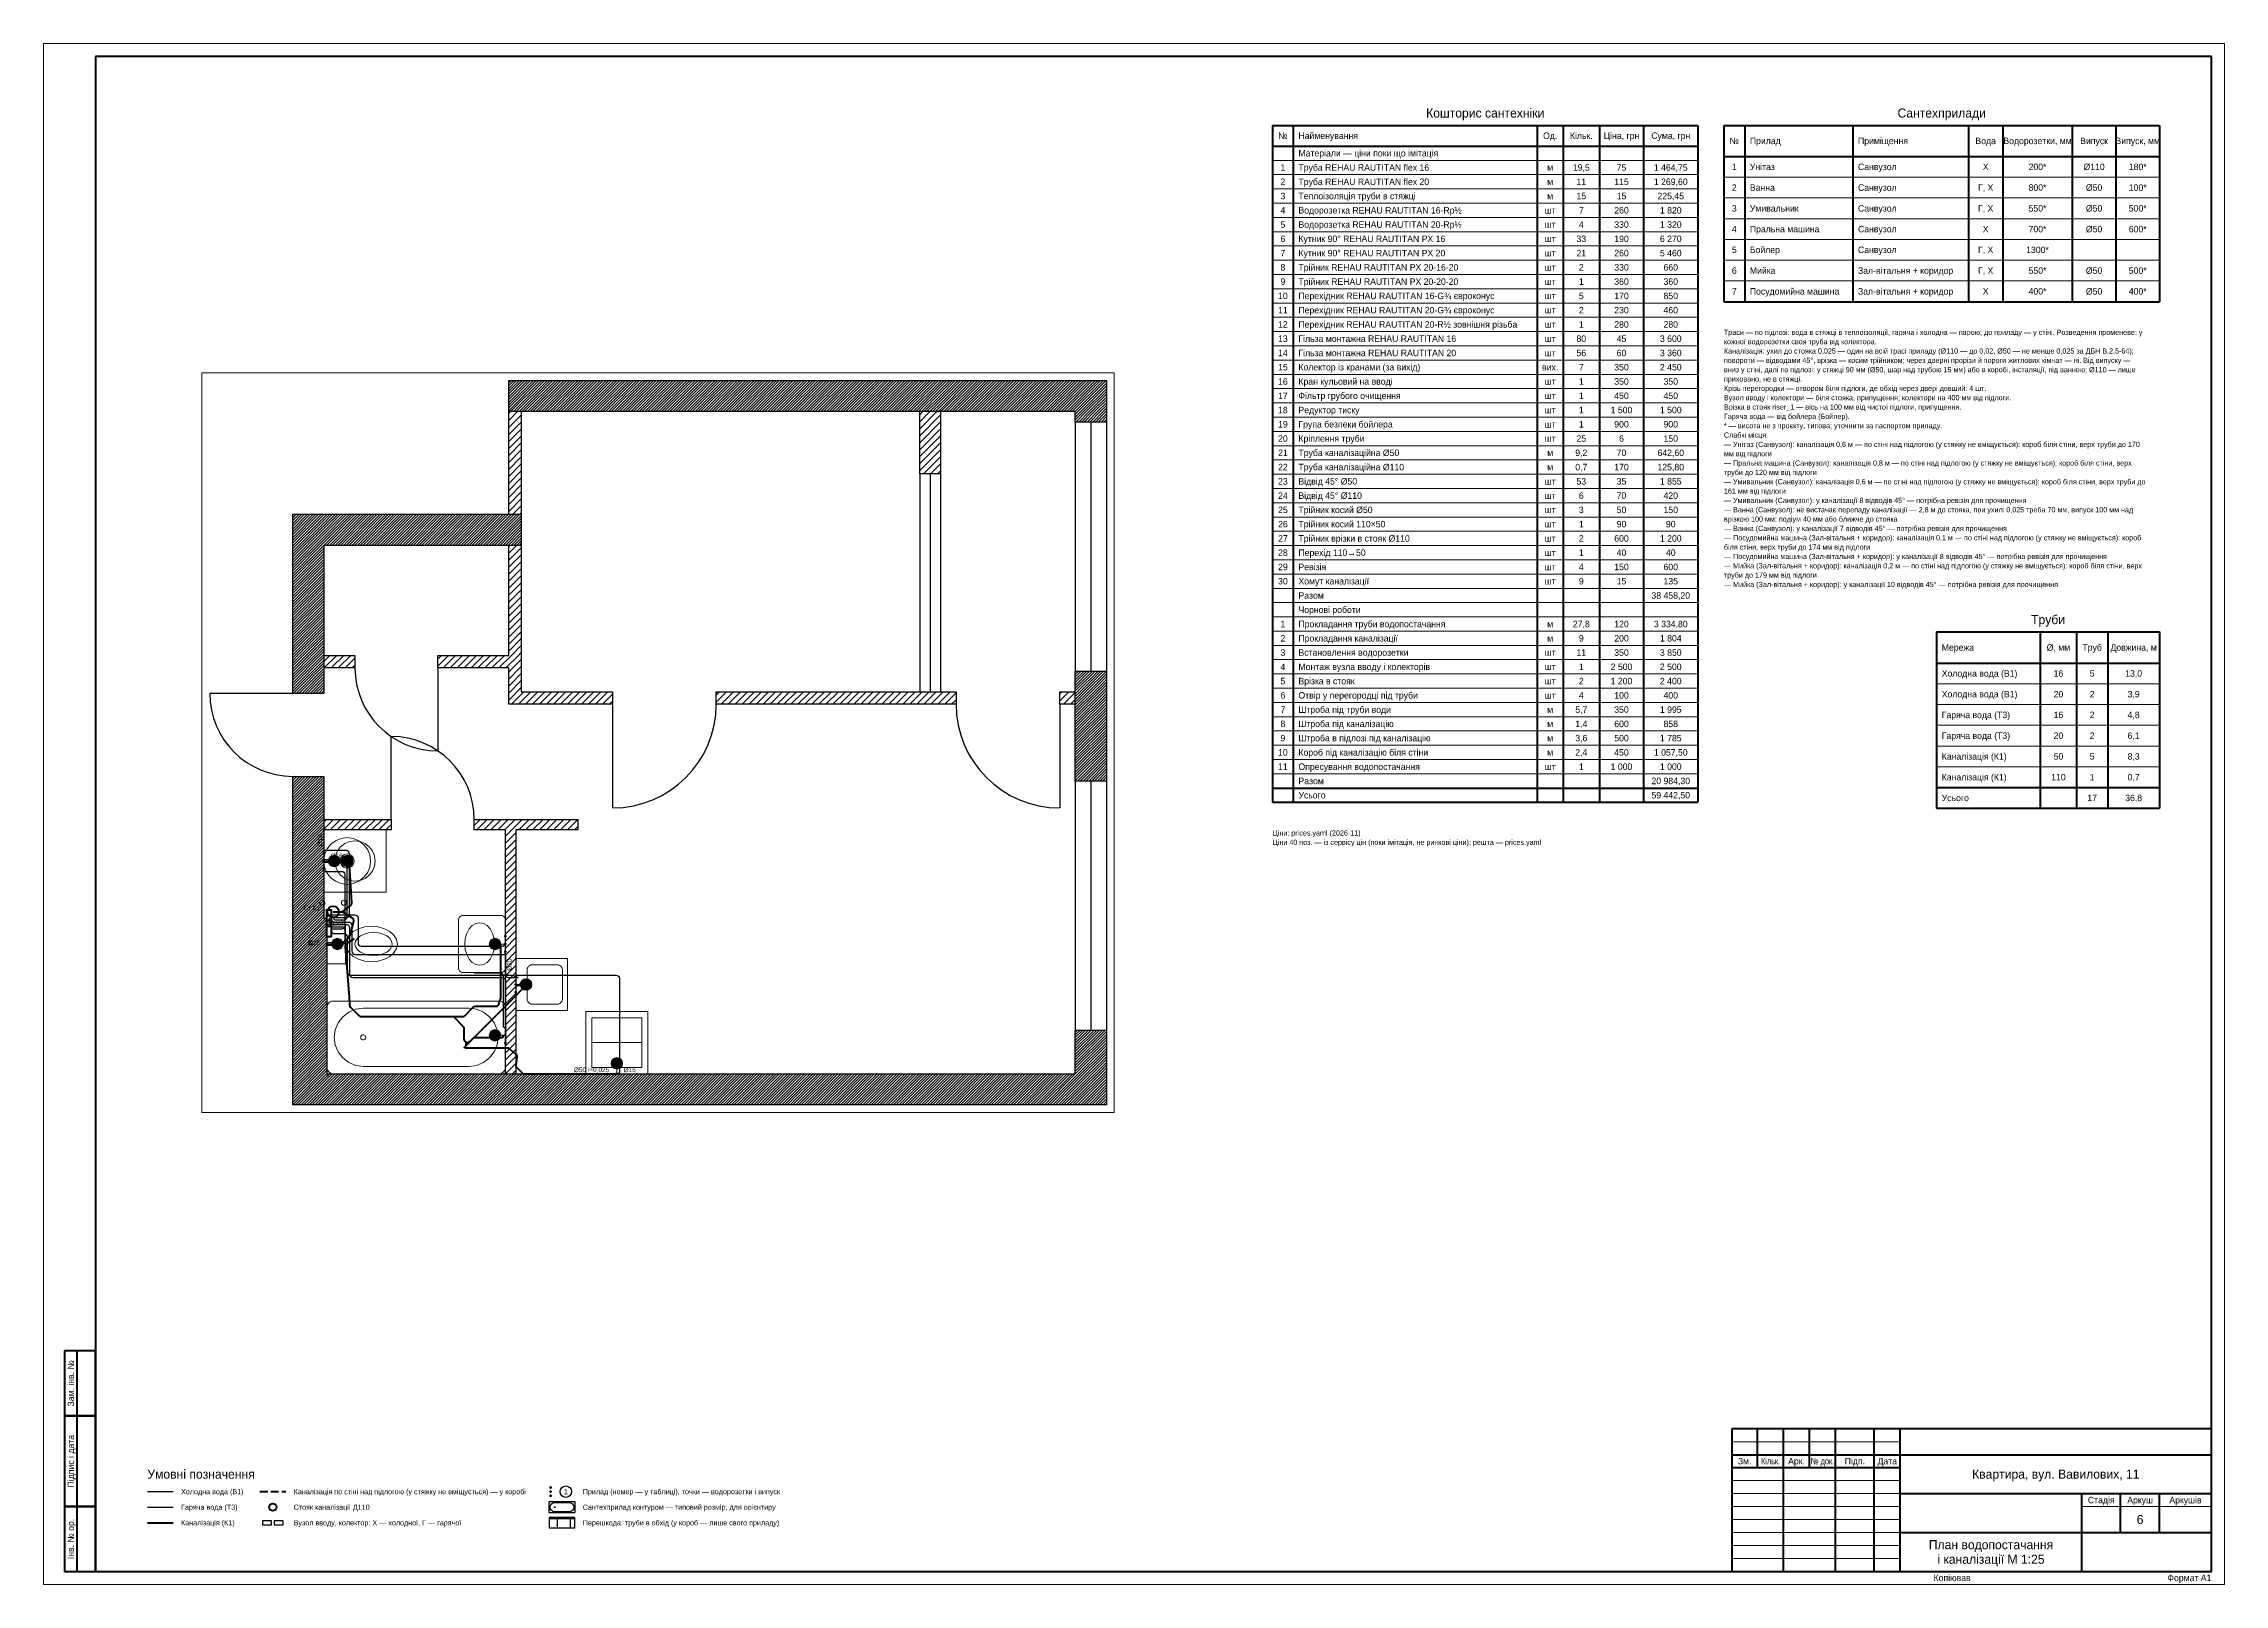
# Paper-space layout '06 Сантехніка' of a CAD drawing. Header units: millimetres. Extents: x 0 to 841, y 0 to 594.
# The model-space entities are those that its viewports show. They can reach past a viewport. Long polylines and large blocks are cut down to what shows.
import ezdxf
from ezdxf.enums import TextEntityAlignment as Align

# ---------------------------------------------------------------- set-up
doc = ezdxf.new("R2010")
doc.units = ezdxf.units.MM
doc.linetypes.add('P_SURFACE_DASH', pattern=[105, 75, -30])
for name, color, linetype in [('A-DOOR', 3, 'Continuous'), ('A-SHEET', 7, 'Continuous'), ('A-TEXT', 7, 'Continuous'), ('A-WALL', 7, 'Continuous'), ('A-WIND', 4, 'Continuous'), ('P-COLD', 5, 'Continuous'), ('P-FIXT', 7, 'Continuous'), ('P-HOT', 1, 'Continuous'), ('P-OBST', 8, 'Continuous'), ('P-RISER', 7, 'Continuous'), ('P-SEWER', 34, 'Continuous'), ('P-SYMB', 8, 'Continuous'), ('P-TEXT', 7, 'Continuous')]:
    doc.layers.add(name, color=color, linetype=linetype)
doc.layers.add('A-VPORT', color=8, linetype='Continuous', plot=False)
doc.styles.add('PLEX_LIGHT', font='IBMPlexSans-Light.ttf')

psp = doc.layouts.new('06 Сантехніка')

# ---------------------------------------------------------------- texts
at = {"layer": 'A-SHEET', "style": 'PLEX_LIGHT'}
for s, p in [('Зам. інв. №', (10.5, 77.5)), ('Підпис і дата', (10.5, 47.5)), ('Інв. № ор.', (10.5, 17.5))]:
    psp.add_text(s, height=2.5, rotation=90, dxfattribs=at).set_placement(p, align=Align.MIDDLE_CENTER)
psp.add_text('Копіював', height=2.5, dxfattribs=at).set_placement((736, 2.5), align=Align.MIDDLE_CENTER)
psp.add_text('Формат A1', height=2.5, dxfattribs=at).set_placement((836, 2.5), align=Align.MIDDLE_RIGHT)
at = {"layer": 'A-TEXT', "style": 'PLEX_LIGHT'}
for s, height, p in [('Кошторис сантехніки', 3.5, (555.96, 567.25)), ('Сантехприлади', 3.5, (732, 567.25)), ('№', 2.5, (477.92, 558.5)), ('Од.', 2.5, (581, 558.5)), ('Кільк.', 2.5, (593, 558.5)), ('Ціна, грн', 2.5, (608.5, 558.5)), ('Сума, грн', 2.5, (627.5, 558.5)), ('№', 2.5, (652, 556.5)), ('Вода', 2.5, (748.94, 556.5)), ('Водорозетки, мм', 2.5, (768.93, 556.5)), ('Випуск', 2.5, (790.74, 556.5)), ('Випуск, мм', 2.5, (807.58, 556.5)), ('1', 2.5, (477.92, 546.25)), ('м', 2.5, (581, 546.25)), ('19,5', 2.5, (593, 546.25)), ('75', 2.5, (608.5, 546.25)), ('1 464,75', 2.5, (627.5, 546.25)), ('1', 2.5, (652, 546.5)), ('Х', 2.5, (748.94, 546.5)), ('200*', 2.5, (768.93, 546.5)), ('Ø110', 2.5, (790.74, 546.5)), ('180*', 2.5, (807.58, 546.5)), ('2', 2.5, (477.92, 540.75)), ('м', 2.5, (581, 540.75)), ('11', 2.5, (593, 540.75)), ('115', 2.5, (608.5, 540.75)), ('1 269,60', 2.5, (627.5, 540.75)), ('2', 2.5, (652, 538.5)), ('Г, Х', 2.5, (748.94, 538.5)), ('800*', 2.5, (768.93, 538.5)), ('Ø50', 2.5, (790.74, 538.5)), ('100*', 2.5, (807.58, 538.5)), ('4', 2.5, (477.92, 529.75)), ('3', 2.5, (477.92, 535.25)), ('шт', 2.5, (581, 529.75)), ('м', 2.5, (581, 535.25)), ('15', 2.5, (593, 535.25)), ('7', 2.5, (593, 529.75)), ('260', 2.5, (608.5, 529.75)), ('15', 2.5, (608.5, 535.25)), ('225,45', 2.5, (627.5, 535.25)), ('1 820', 2.5, (627.5, 529.75)), ('3', 2.5, (652, 530.5)), ('Г, Х', 2.5, (748.94, 530.5)), ('550*', 2.5, (768.93, 530.5)), ('Ø50', 2.5, (790.74, 530.5)), ('500*', 2.5, (807.58, 530.5)), ('5', 2.5, (477.92, 524.25)), ('шт', 2.5, (581, 524.25)), ('4', 2.5, (593, 524.25)), ('330', 2.5, (608.5, 524.25)), ('1 320', 2.5, (627.5, 524.25)), ('4', 2.5, (652, 522.5)), ('Х', 2.5, (748.94, 522.5)), ('700*', 2.5, (768.93, 522.5)), ('Ø50', 2.5, (790.74, 522.5)), ('600*', 2.5, (807.58, 522.5)), ('6', 2.5, (477.92, 518.75)), ('7', 2.5, (477.92, 513.25)), ('шт', 2.5, (581, 518.75)), ('шт', 2.5, (581, 513.25)), ('33', 2.5, (593, 518.75)), ('21', 2.5, (593, 513.25)), ('260', 2.5, (608.5, 513.25)), ('190', 2.5, (608.5, 518.75)), ('5 460', 2.5, (627.5, 513.25)), ('6 270', 2.5, (627.5, 518.75)), ('5', 2.5, (652, 514.5)), ('Г, Х', 2.5, (748.94, 514.5)), ('1300*', 2.5, (768.93, 514.5)), ('8', 2.5, (477.92, 507.75)), ('шт', 2.5, (581, 507.75)), ('2', 2.5, (593, 507.75)), ('330', 2.5, (608.5, 507.75)), ('660', 2.5, (627.5, 507.75)), ('6', 2.5, (652, 506.5)), ('Г, Х', 2.5, (748.94, 506.5)), ('550*', 2.5, (768.93, 506.5)), ('Ø50', 2.5, (790.74, 506.5)), ('500*', 2.5, (807.58, 506.5)), ('10', 2.5, (477.92, 496.75)), ('9', 2.5, (477.92, 502.25)), ('шт', 2.5, (581, 502.25)), ('шт', 2.5, (581, 496.75)), ('5', 2.5, (593, 496.75)), ('1', 2.5, (593, 502.25)), ('360', 2.5, (608.5, 502.25)), ('170', 2.5, (608.5, 496.75)), ('360', 2.5, (627.5, 502.25)), ('850', 2.5, (627.5, 496.75)), ('7', 2.5, (652, 498.5)), ('Х', 2.5, (748.94, 498.5)), ('400*', 2.5, (768.93, 498.5)), ('Ø50', 2.5, (790.74, 498.5)), ('400*', 2.5, (807.58, 498.5)), ('11', 2.5, (477.92, 491.25)), ('шт', 2.5, (581, 491.25)), ('2', 2.5, (593, 491.25)), ('230', 2.5, (608.5, 491.25)), ('460', 2.5, (627.5, 491.25)), ('12', 2.5, (477.92, 485.75)), ('13', 2.5, (477.92, 480.25)), ('шт', 2.5, (581, 485.75)), ('шт', 2.5, (581, 480.25)), ('80', 2.5, (593, 480.25)), ('1', 2.5, (593, 485.75)), ('280', 2.5, (608.5, 485.75)), ('45', 2.5, (608.5, 480.25)), ('3 600', 2.5, (627.5, 480.25)), ('280', 2.5, (627.5, 485.75)), ('14', 2.5, (477.92, 474.75)), ('шт', 2.5, (581, 474.75)), ('56', 2.5, (593, 474.75)), ('60', 2.5, (608.5, 474.75)), ('3 360', 2.5, (627.5, 474.75)), ('15', 2.5, (477.92, 469.25)), ('16', 2.5, (477.92, 463.75)), ('вих.', 2.5, (581, 469.25)), ('шт', 2.5, (581, 463.75)), ('7', 2.5, (593, 469.25)), ('1', 2.5, (593, 463.75)), ('350', 2.5, (608.5, 469.25)), ('350', 2.5, (608.5, 463.75)), ('2 450', 2.5, (627.5, 469.25)), ('350', 2.5, (627.5, 463.75)), ('17', 2.5, (477.92, 458.25)), ('шт', 2.5, (581, 458.25)), ('1', 2.5, (593, 458.25)), ('450', 2.5, (608.5, 458.25)), ('450', 2.5, (627.5, 458.25)), ('18', 2.5, (477.92, 452.75)), ('19', 2.5, (477.92, 447.25)), ('шт', 2.5, (581, 452.75)), ('шт', 2.5, (581, 447.25)), ('1', 2.5, (593, 452.75)), ('1', 2.5, (593, 447.25)), ('1 500', 2.5, (608.5, 452.75)), ('900', 2.5, (608.5, 447.25)), ('1 500', 2.5, (627.5, 452.75)), ('900', 2.5, (627.5, 447.25)), ('20', 2.5, (477.92, 441.75)), ('21', 2.5, (477.92, 436.25)), ('шт', 2.5, (581, 441.75)), ('9,2', 2.5, (593, 436.25)), ('25', 2.5, (593, 441.75)), ('70', 2.5, (608.5, 436.25)), ('6', 2.5, (608.5, 441.75)), ('642,60', 2.5, (627.5, 436.25)), ('150', 2.5, (627.5, 441.75)), ('22', 2.5, (477.92, 430.75)), ('м', 2.5, (581, 436.25)), ('м', 2.5, (581, 430.75)), ('0,7', 2.5, (593, 430.75)), ('170', 2.5, (608.5, 430.75)), ('125,80', 2.5, (627.5, 430.75)), ('23', 2.5, (477.92, 425.25)), ('24', 2.5, (477.92, 419.75)), ('шт', 2.5, (581, 425.25)), ('53', 2.5, (593, 425.25)), ('6', 2.5, (593, 419.75)), ('35', 2.5, (608.5, 425.25)), ('70', 2.5, (608.5, 419.75)), ('1 855', 2.5, (627.5, 425.25)), ('420', 2.5, (627.5, 419.75)), ('25', 2.5, (477.92, 414.25)), ('шт', 2.5, (581, 419.75)), ('шт', 2.5, (581, 414.25)), ('3', 2.5, (593, 414.25)), ('50', 2.5, (608.5, 414.25)), ('150', 2.5, (627.5, 414.25)), ('26', 2.5, (477.92, 408.75)), ('27', 2.5, (477.92, 403.25)), ('шт', 2.5, (581, 408.75)), ('шт', 2.5, (581, 403.25)), ('2', 2.5, (593, 403.25)), ('1', 2.5, (593, 408.75)), ('600', 2.5, (608.5, 403.25)), ('90', 2.5, (608.5, 408.75)), ('1 200', 2.5, (627.5, 403.25)), ('90', 2.5, (627.5, 408.75)), ('28', 2.5, (477.92, 397.75)), ('шт', 2.5, (581, 397.75)), ('1', 2.5, (593, 397.75)), ('40', 2.5, (608.5, 397.75)), ('40', 2.5, (627.5, 397.75)), ('30', 2.5, (477.92, 386.75)), ('29', 2.5, (477.92, 392.25)), ('шт', 2.5, (581, 392.25)), ('шт', 2.5, (581, 386.75)), ('4', 2.5, (593, 392.25)), ('9', 2.5, (593, 386.75)), ('150', 2.5, (608.5, 392.25)), ('15', 2.5, (608.5, 386.75)), ('600', 2.5, (627.5, 392.25)), ('135', 2.5, (627.5, 386.75)), ('38 458,20', 2.5, (627.5, 381.25)), ('1', 2.5, (477.92, 370.25)), ('м', 2.5, (581, 370.25)), ('27,8', 2.5, (593, 370.25)), ('120', 2.5, (608.5, 370.25)), ('3 334,80', 2.5, (627.5, 370.25)), ('Труби', 3.5, (773, 371.95)), ('2', 2.5, (477.92, 364.75)), ('м', 2.5, (581, 364.75)), ('9', 2.5, (593, 364.75)), ('200', 2.5, (608.5, 364.75)), ('1 804', 2.5, (627.5, 364.75)), ('Ø, мм', 2.5, (777, 361.2)), ('Труб', 2.5, (790, 361.2)), ('Довжина, м', 2.5, (806, 361.2)), ('4', 2.5, (477.92, 353.75)), ('3', 2.5, (477.92, 359.25)), ('шт', 2.5, (581, 359.25)), ('шт', 2.5, (581, 353.75)), ('11', 2.5, (593, 359.25)), ('1', 2.5, (593, 353.75)), ('2 500', 2.5, (608.5, 353.75)), ('350', 2.5, (608.5, 359.25)), ('3 850', 2.5, (627.5, 359.25)), ('2 500', 2.5, (627.5, 353.75)), ('5', 2.5, (477.92, 348.25)), ('шт', 2.5, (581, 348.25)), ('2', 2.5, (593, 348.25)), ('1 200', 2.5, (608.5, 348.25)), ('2 400', 2.5, (627.5, 348.25)), ('16', 2.5, (777, 351.2)), ('5', 2.5, (790, 351.2)), ('13,0', 2.5, (806, 351.2)), ('6', 2.5, (477.92, 342.75)), ('7', 2.5, (477.92, 337.25)), ('шт', 2.5, (581, 342.75)), ('м', 2.5, (581, 337.25)), ('5,7', 2.5, (593, 337.25)), ('4', 2.5, (593, 342.75)), ('350', 2.5, (608.5, 337.25)), ('100', 2.5, (608.5, 342.75)), ('1 995', 2.5, (627.5, 337.25)), ('400', 2.5, (627.5, 342.75)), ('20', 2.5, (777, 343.2)), ('16', 2.5, (777, 335.2)), ('2', 2.5, (790, 343.2)), ('2', 2.5, (790, 335.2)), ('4,8', 2.5, (806, 335.2)), ('3,9', 2.5, (806, 343.2)), ('8', 2.5, (477.92, 331.75)), ('м', 2.5, (581, 331.75)), ('1,4', 2.5, (593, 331.75)), ('600', 2.5, (608.5, 331.75)), ('858', 2.5, (627.5, 331.75)), ('20', 2.5, (777, 327.2)), ('2', 2.5, (790, 327.2)), ('6,1', 2.5, (806, 327.2)), ('10', 2.5, (477.92, 320.75)), ('9', 2.5, (477.92, 326.25)), ('м', 2.5, (581, 326.25)), ('м', 2.5, (581, 320.75)), ('3,6', 2.5, (593, 326.25)), ('2,4', 2.5, (593, 320.75)), ('450', 2.5, (608.5, 320.75)), ('500', 2.5, (608.5, 326.25)), ('1 057,50', 2.5, (627.5, 320.75)), ('1 785', 2.5, (627.5, 326.25)), ('50', 2.5, (777, 319.2)), ('5', 2.5, (790, 319.2)), ('8,3', 2.5, (806, 319.2)), ('11', 2.5, (477.92, 315.25)), ('шт', 2.5, (581, 315.25)), ('1', 2.5, (593, 315.25)), ('1 000', 2.5, (608.5, 315.25)), ('1 000', 2.5, (627.5, 315.25)), ('110', 2.5, (777, 311.2)), ('1', 2.5, (790, 311.2)), ('0,7', 2.5, (806, 311.2)), ('59 442,50', 2.5, (627.5, 304.25)), ('20 984,30', 2.5, (627.5, 309.75)), ('17', 2.5, (790, 303.2)), ('36,8', 2.5, (806, 303.2))]:
    psp.add_text(s, height=height, dxfattribs=at).set_placement(p, align=Align.MIDDLE_CENTER)
for s, height, p in [('Найменування', 2.5, (483.92, 558.5)), ('Прилад', 2.5, (658, 556.5)), ('Приміщення', 2.5, (699.7, 556.5)), ('Труба REHAU RAUTITAN flex 16', 2.5, (483.92, 546.25)), ('Матеріали — ціни поки що імітація', 2.5, (483.92, 551.75)), ('Унітаз', 2.5, (658, 546.5)), ('Санвузол', 2.5, (699.7, 546.5)), ('Труба REHAU RAUTITAN flex 20', 2.5, (483.92, 540.75)), ('Ванна', 2.5, (658, 538.5)), ('Санвузол', 2.5, (699.7, 538.5)), ('Теплоізоляція труби в стяжці', 2.5, (483.92, 535.25)), ('Водорозетка REHAU RAUTITAN 16-Rp½', 2.5, (483.92, 529.75)), ('Умивальник', 2.5, (658, 530.5)), ('Санвузол', 2.5, (699.7, 530.5)), ('Водорозетка REHAU RAUTITAN 20-Rp½', 2.5, (483.92, 524.25)), ('Пральна машина', 2.5, (658, 522.5)), ('Санвузол', 2.5, (699.7, 522.5)), ('Кутник 90° REHAU RAUTITAN PX 16', 2.5, (483.92, 518.75)), ('Кутник 90° REHAU RAUTITAN PX 20', 2.5, (483.92, 513.25)), ('Бойлер', 2.5, (658, 514.5)), ('Санвузол', 2.5, (699.7, 514.5)), ('Трійник REHAU RAUTITAN PX 20-16-20', 2.5, (483.92, 507.75)), ('Мийка', 2.5, (658, 506.5)), ('Зал-вітальня + коридор', 2.5, (699.7, 506.5)), ('Трійник REHAU RAUTITAN PX 20-20-20', 2.5, (483.92, 502.25)), ('Перехідник REHAU RAUTITAN 16-G¾ євроконус', 2.5, (483.92, 496.75)), ('Посудомийна машина', 2.5, (658, 498.5)), ('Зал-вітальня + коридор', 2.5, (699.7, 498.5)), ('Перехідник REHAU RAUTITAN 20-G¾ євроконус', 2.5, (483.92, 491.25)), ('Перехідник REHAU RAUTITAN 20-R½ зовнішня різьба', 2.5, (483.92, 485.75)), ('Гільза монтажна REHAU RAUTITAN 16', 2.5, (483.92, 480.25)), ('Траси — по підлозі: вода в стяжці в теплоізоляції, гаряча і холодна — парою; до приладу — у стіні. Розведення променеве: у', 2, (648, 482.7)), ('кожної водорозетки своя труба від колектора.', 2, (648, 479.1)), ('Гільза монтажна REHAU RAUTITAN 20', 2.5, (483.92, 474.75)), ('повороти — відводами 45°, врізка — косим трійником; через дверні прорізи й пороги житлових кімнат — ні. Від випуску —', 2, (648, 471.9)), ('Каналізація: ухил до стояка 0,025 — один на всій трасі приладу (Ø110 — до 0,02, Ø50 — не менше 0,025 за ДБН В.2.5-64);', 2, (648, 475.5)), ('Колектор із кранами (за вихід)', 2.5, (483.92, 469.25)), ('Кран кульовий на вводі', 2.5, (483.92, 463.75)), ('вниз у стіні, далі по підлозі: у стяжці 90 мм (Ø50, шар над трубою 15 мм) або в коробі, інсталяції, під ванною; Ø110 — лише', 2, (648, 468.3)), ('приховано, не в стяжці.', 2, (648, 464.7)), ('Фільтр грубого очищення', 2.5, (483.92, 458.25)), ('Крізь перегородки — отвором біля підлоги, де обхід через двері довший: 4 шт.', 2, (648, 461.1)), ('Вузол вводу і колектори — біля стояка, припущення; колектори на 400 мм від підлоги.', 2, (648, 457.5)), ('Врізка в стояк riser_1 — вісь на 100 мм від чистої підлоги, припущення.', 2, (648, 453.9)), ('Редуктор тиску', 2.5, (483.92, 452.75)), ('Група безпеки бойлера', 2.5, (483.92, 447.25)), ('* — висота не з проєкту, типова; уточнити за паспортом приладу.', 2, (648, 446.7)), ('Гаряча вода — від бойлера (Бойлер).', 2, (648, 450.3)), ('Труба каналізаційна Ø50', 2.5, (483.92, 436.25)), ('Кріплення труби', 2.5, (483.92, 441.75)), ('— Унітаз (Санвузол): каналізація 0,6 м — по стіні над підлогою (у стяжку не вміщується): короб біля стіни, верх труби до 170', 2, (648, 439.5)), ('Слабкі місця:', 2, (648, 443.1)), ('Труба каналізаційна Ø110', 2.5, (483.92, 430.75)), ('— Пральна машина (Санвузол): каналізація 0,8 м — по стіні над підлогою (у стяжку не вміщується): короб біля стіни, верх', 2, (648, 432.3)), ('труби до 120 мм від підлоги', 2, (648, 428.7)), ('мм від підлоги', 2, (648, 435.9)), ('Відвід 45° Ø50', 2.5, (483.92, 425.25)), ('Відвід 45° Ø110', 2.5, (483.92, 419.75)), ('— Умивальник (Санвузол): каналізація 0,6 м — по стіні над підлогою (у стяжку не вміщується): короб біля стіни, верх труби до', 2, (648, 425.1)), ('161 мм від підлоги', 2, (648, 421.5)), ('Трійник косий Ø50', 2.5, (483.92, 414.25)), ('— Умивальник (Санвузол): у каналізації 8 відводів 45° — потрібна ревізія для прочищення', 2, (648, 417.9)), ('— Ванна (Санвузол): не вистачає перепаду каналізації — 2,8 м до стояка, при ухилі 0,025 треба 70 мм, випуск 100 мм над', 2, (648, 414.3)), ('Трійник косий 110×50', 2.5, (483.92, 408.75)), ('Трійник врізки в стояк Ø110', 2.5, (483.92, 403.25)), ('— Ванна (Санвузол): у каналізації 7 відводів 45° — потрібна ревізія для прочищення', 2, (648, 407.1)), ('— Посудомийна машина (Зал-вітальня + коридор): каналізація 0,1 м — по стіні над підлогою (у стяжку не вміщується): короб', 2, (648, 403.5)), ('врізкою 100 мм: подіум 40 мм або ближче до стояка', 2, (648, 410.7)), ('Перехід 110→50', 2.5, (483.92, 397.75)), ('— Посудомийна машина (Зал-вітальня + коридор): у каналізації 8 відводів 45° — потрібна ревізія для прочищення', 2, (648, 396.3)), ('біля стіни, верх труби до 174 мм від підлоги', 2, (648, 399.9)), ('Хомут каналізації', 2.5, (483.92, 386.75)), ('Ревізія', 2.5, (483.92, 392.25)), ('— Мийка (Зал-вітальня + коридор): каналізація 0,2 м — по стіні над підлогою (у стяжку не вміщується): короб біля стіни, верх', 2, (648, 392.7)), ('труби до 179 мм від підлоги', 2, (648, 389.1)), ('Разом', 2.5, (483.92, 381.25)), ('— Мийка (Зал-вітальня + коридор): у каналізації 10 відводів 45° — потрібна ревізія для прочищення', 2, (648, 385.5)), ('Чорнові роботи', 2.5, (483.92, 375.75)), ('Прокладання труби водопостачання', 2.5, (483.92, 370.25)), ('Прокладання каналізації', 2.5, (483.92, 364.75)), ('Мережа', 2.5, (732, 361.2)), ('Встановлення водорозетки', 2.5, (483.92, 359.25)), ('Монтаж вузла вводу і колекторів', 2.5, (483.92, 353.75)), ('Врізка в стояк', 2.5, (483.92, 348.25)), ('Холодна вода (В1)', 2.5, (732, 351.2)), ('Отвір у перегородці під труби', 2.5, (483.92, 342.75)), ('Штроба під труби води', 2.5, (483.92, 337.25)), ('Холодна вода (В1)', 2.5, (732, 343.2)), ('Гаряча вода (Т3)', 2.5, (732, 335.2)), ('Штроба під каналізацію', 2.5, (483.92, 331.75)), ('Гаряча вода (Т3)', 2.5, (732, 327.2)), ('Штроба в підлозі під каналізацію', 2.5, (483.92, 326.25)), ('Короб під каналізацію біля стіни', 2.5, (483.92, 320.75)), ('Каналізація (К1)', 2.5, (732, 319.2)), ('Опресування водопостачання', 2.5, (483.92, 315.25)), ('Каналізація (К1)', 2.5, (732, 311.2)), ('Усього', 2.5, (483.92, 304.25)), ('Разом', 2.5, (483.92, 309.75)), ('Усього', 2.5, (732, 303.2)), ('Ціни: prices.yaml (2026-11)', 2, (473.92, 289.7)), ('Ціни 40 поз. — із сервісу цін (поки імітація, не ринкові ціни); решта — prices.yaml', 2, (473.92, 286.1)), ('Умовні позначення', 3.5, (40, 42.5)), ('Холодна вода (В1)', 2, (53, 35.75)), ('Каналізація по стіні над підлогою (у стяжку не вміщується) — у коробі', 2, (96.42, 35.75)), ('Прилад (номер — у таблиці), точки — водорозетки і випуск', 2, (207.91, 35.75)), ('Гаряча вода (Т3)', 2, (53, 29.75)), ('Стояк каналізації Д110', 2, (96.42, 29.75)), ('Сантехприлад контуром — типовий розмір, для орієнтиру', 2, (207.91, 29.75)), ('Каналізація (К1)', 2, (53, 23.75)), ('Вузол вводу, колектор: Х — холодної, Г — гарячої', 2, (96.42, 23.75)), ('Перешкода: труби в обхід (у короб — лише свого приладу)', 2, (207.91, 23.75))]:
    psp.add_text(s, height=height, dxfattribs=at).set_placement(p, align=Align.MIDDLE_LEFT)
at = {"layer": 'P-FIXT', "style": 'PLEX_LIGHT'}
psp.add_text('1', height=2, dxfattribs=at).set_placement((201.41, 35.75), align=Align.MIDDLE_CENTER)

msp = doc.modelspace()

# ---------------------------------------------------------------- texts
at = {"layer": 'P-FIXT', "style": 'PLEX_LIGHT'}
for s, p in [('4', (100, 2050)), ('5', (225, 2050)), ('1', (130, 1250)), ('3', (1650, 1250)), ('6', (1950, 860)), ('2', (1650, 370)), ('7', (2825, 100))]:
    msp.add_text(s, height=50, dxfattribs=at).set_placement(p, align=Align.MIDDLE_CENTER)
at = {"layer": 'P-TEXT', "true_color": 0x1f77b4, "style": 'PLEX_LIGHT'}
for s, p in [('Ø16', (-37.5, 2248.6)), ('Ø20', (1787.5, 1051.4))]:
    msp.add_text(s, height=45, rotation=90, dxfattribs=at).set_placement(p, align=Align.MIDDLE_CENTER)
for p in [(123.6, 2098.8), (-93.6, 1261.2), (2948.6, 37.5)]:
    msp.add_text('Ø16', height=45, dxfattribs=at).set_placement(p, align=Align.MIDDLE_CENTER)
at = {"layer": 'P-TEXT', "style": 'PLEX_LIGHT'}
for s, p in [('Ст.К1-1', (-88.3, 1597.5)), ('КЛ.Х/Г', (115, 1450))]:
    msp.add_text(s, height=45, dxfattribs=at).set_placement(p, align=Align.MIDDLE_CENTER)
at = {"layer": 'P-TEXT', "true_color": 0x8c564b, "style": 'PLEX_LIGHT'}
msp.add_text('Ø50 i=0,025', height=45, dxfattribs=at).set_placement((2580.8, 37.5), align=Align.MIDDLE_CENTER)

# ---------------------------------------------------------------- blocks, each defined once
blk = doc.blocks.new('STAMP_F3')
at = {"lineweight": 50}
for p, q in [((185, 55), (0, 55)), ((0, 55), (0, 0)), ((10, 40), (10, 55)), ((20, 40), (20, 55)), ((30, 40), (30, 55)), ((40, 40), (40, 55)), ((55, 40), (55, 55)), ((65, 0), (65, 55)), ((185, 0), (185, 55)), ((0, 45), (65, 45)), ((65, 45), (185, 45)), ((0, 40), (65, 40)), ((20, 0), (20, 40)), ((40, 0), (40, 40)), ((55, 0), (55, 40)), ((65, 30), (185, 30)), ((135, 0), (135, 30)), ((150, 15), (150, 30)), ((165, 15), (165, 30)), ((65, 15), (185, 15)), ((0, 0), (185, 0))]:
    blk.add_line(p, q, dxfattribs=at)
at = {"lineweight": 18}
for p, q in [((0, 50), (65, 50)), ((0, 35), (65, 35)), ((0, 30), (65, 30)), ((0, 25), (65, 25)), ((0, 20), (65, 20)), ((135, 25), (185, 25)), ((0, 15), (65, 15)), ((0, 10), (65, 10)), ((0, 5), (65, 5))]:
    blk.add_line(p, q, dxfattribs=at)
at = {"style": 'PLEX_LIGHT'}
for s, p in [('Зм.', (5, 42.5)), ('Арк.', (25, 42.5)), ('Підп.', (47.5, 42.5)), ('Дата', (60, 42.5)), ('Стадія', (142.5, 27.5)), ('Аркуш', (157.5, 27.5)), ('Аркушів', (175, 27.5))]:
    blk.add_text(s, height=2.5, dxfattribs=at).set_placement(p, align=Align.MIDDLE_CENTER)
for s, width, p in [('Кільк.', 0.81045, (15, 42.5)), ('№ док.', 0.701948, (35, 42.5))]:
    blk.add_text(s, height=2.5, dxfattribs=dict(at, width=width)).set_placement(p, align=Align.MIDDLE_CENTER)
for tag, height, p in [('CODE', 5, (125, 50)), ('DATE1', 2.5, (60, 37.5)), ('DATE2', 2.5, (60, 32.5)), ('OBJECT_2', 3.5, (125, 31.9)), ('OBJECT', 3.5, (125, 37.5)), ('DATE3', 2.5, (60, 27.5)), ('DATE4', 2.5, (60, 22.5)), ('DATE5', 2.5, (60, 17.5)), ('BUILDING_2', 3.5, (100, 16.9)), ('BUILDING', 3.5, (100, 22.5)), ('STAGE', 3.5, (142.5, 20)), ('SHEET', 3.5, (157.5, 20)), ('SHEETS', 3.5, (175, 20)), ('DATE6', 2.5, (60, 12.5)), ('DATE7', 2.5, (60, 7.5)), ('IMAGE', 3.5, (100, 7.5)), ('ORG', 2.5, (160, 7.5)), ('DATE8', 2.5, (60, 2.5)), ('IMAGE_2', 3.5, (100, 1.9)), ('ORG_2', 2.5, (160, 3.5))]:
    blk.add_attdef(tag, text='', height=height, dxfattribs=at).set_placement(p, align=Align.MIDDLE_CENTER)
for tag, p in [('ROLE1', (1, 37.5)), ('ROLE2', (1, 32.5)), ('NAME1', (21, 37.5)), ('NAME2', (21, 32.5)), ('ROLE3', (1, 27.5)), ('NAME3', (21, 27.5)), ('ROLE4', (1, 22.5)), ('ROLE5', (1, 17.5)), ('NAME4', (21, 22.5)), ('NAME5', (21, 17.5)), ('ROLE6', (1, 12.5)), ('ROLE7', (1, 7.5)), ('NAME6', (21, 12.5)), ('NAME7', (21, 7.5)), ('ROLE8', (1, 2.5)), ('NAME8', (21, 2.5))]:
    blk.add_attdef(tag, text='', height=2.5, dxfattribs=at).set_placement(p, align=Align.MIDDLE_LEFT)

# ---------------------------------------------------------------- hatches: boundary and pattern name
at = {"layer": 'A-WALL'}
h = msp.add_hatch(dxfattribs=at)
h.set_pattern_fill('ANSI31', scale=6)
h.paths.add_polyline_path([(5945, 6381), (5745, 6381), (1903, 6381), (1783, 6381), (1783, 6681), (5745, 6681), (5945, 6681)])
h = msp.add_hatch(dxfattribs=at)
h.set_pattern_fill('ANSI31', scale=6)
h.paths.add_polyline_path([(7545, 6681), (7545, 6381), (7245, 6381), (5945, 6381), (5945, 6681), (7245, 6681)])
h = msp.add_hatch(dxfattribs=at)
h.set_pattern_fill('ANSI31', scale=15)
h.paths.add_polyline_path([(1903, 6381), (1903, 5392), (1783, 5392), (1783, 6381)])
h = msp.add_hatch(dxfattribs=at)
h.set_pattern_fill('ANSI31', scale=15)
h.paths.add_polyline_path([(5745, 5781), (5745, 6381), (5945, 6381), (5945, 5781)])
h = msp.add_hatch(dxfattribs=at)
h.set_pattern_fill('ANSI31', scale=6)
h.paths.add_polyline_path([(7245, 6381), (7545, 6381), (7545, 6281), (7245, 6281)])
h = msp.add_hatch(dxfattribs=at)
h.set_pattern_fill('ANSI31', scale=6)
h.paths.add_polyline_path([(-300, 5392), (0, 5392), (0, 5092), (0, 4031), (-300, 4031), (-300, 5092)])
h = msp.add_hatch(dxfattribs=at)
h.set_pattern_fill('ANSI31', scale=6)
h.paths.add_polyline_path([(1903, 5092), (1783, 5092), (0, 5092), (0, 5392), (1783, 5392), (1903, 5392)])
h = msp.add_hatch(dxfattribs=at)
h.set_pattern_fill('ANSI31', scale=15)
h.paths.add_polyline_path([(1783, 5092), (1903, 5092), (1903, 4031), (1783, 4031)])
h = msp.add_hatch(dxfattribs=at)
h.set_pattern_fill('ANSI31', scale=6)
h.paths.add_polyline_path([(0, 4031), (0, 3911), (0, 3666), (-300, 3666), (-300, 3911), (-300, 4031)])
h = msp.add_hatch(dxfattribs=at)
h.set_pattern_fill('ANSI31', scale=15)
h.paths.add_polyline_path([(300, 3911), (0, 3911), (0, 4031), (300, 4031)])
h = msp.add_hatch(dxfattribs=at)
h.set_pattern_fill('ANSI31', scale=15)
h.paths.add_polyline_path([(1903, 3911), (1783, 3911), (1100, 3911), (1100, 4031), (1783, 4031), (1903, 4031)])
h = msp.add_hatch(dxfattribs=at)
h.set_pattern_fill('ANSI31', scale=15)
h.paths.add_polyline_path([(1903, 3561), (1783, 3561), (1783, 3911), (1903, 3911), (1903, 3681)])
h = msp.add_hatch(dxfattribs=at)
h.set_pattern_fill('ANSI31', scale=6)
h.paths.add_polyline_path([(7245, 3881), (7545, 3881), (7545, 3681), (7245, 3681)])
h = msp.add_hatch(dxfattribs=at)
h.set_pattern_fill('ANSI31', scale=15)
h.paths.add_polyline_path([(2783, 3561), (1903, 3561), (1903, 3681), (2783, 3681)])
h = msp.add_hatch(dxfattribs=at)
h.set_pattern_fill('ANSI31', scale=15)
h.paths.add_polyline_path([(6095, 3681), (6095, 3561), (5945, 3561), (5745, 3561), (3783, 3561), (3783, 3681), (5745, 3681), (5945, 3681)])
h = msp.add_hatch(dxfattribs=at)
h.set_pattern_fill('ANSI31', scale=15)
h.paths.add_polyline_path([(7095, 3681), (7245, 3681), (7245, 3561), (7095, 3561)])
h = msp.add_hatch(dxfattribs=at)
h.set_pattern_fill('ANSI31', scale=6)
h.paths.add_polyline_path([(7245, 2821), (7245, 3561), (7245, 3681), (7545, 3681), (7545, 3561), (7545, 2821)])
h = msp.add_hatch(dxfattribs=at)
h.set_pattern_fill('ANSI31', scale=6)
h.paths.add_polyline_path([(0, 2866), (0, 2450), (0, 2350), (-300, 2350), (-300, 2450), (-300, 2866)])
h = msp.add_hatch(dxfattribs=at)
h.set_pattern_fill('ANSI31', scale=6)
h.paths.add_polyline_path([(0, 1500), (-300, 1500), (-300, 2350), (0, 2350)])
h = msp.add_hatch(dxfattribs=at)
h.set_pattern_fill('ANSI31', scale=15)
h.paths.add_polyline_path([(650, 2350), (0, 2350), (0, 2450), (650, 2450)])
h = msp.add_hatch(dxfattribs=at)
h.set_pattern_fill('ANSI31', scale=15)
h.paths.add_polyline_path([(1450, 2350), (1450, 2450), (1750, 2450), (1750, 2350)])
h = msp.add_hatch(dxfattribs=at)
h.set_pattern_fill('ANSI31', scale=15)
h.paths.add_polyline_path([(1750, 2450), (1850, 2450), (1850, 2350), (1850, 0), (1750, 0), (1750, 2350)])
h = msp.add_hatch(dxfattribs=at)
h.set_pattern_fill('ANSI31', scale=15)
h.paths.add_polyline_path([(2450, 2450), (2450, 2350), (2350, 2350), (1850, 2350), (1850, 2450), (2350, 2450)])
h = msp.add_hatch(dxfattribs=at)
h.set_pattern_fill('ANSI31', scale=6)
h.paths.add_polyline_path([(0, 1500), (30, 1500), (30, 1170), (30, 0), (30, -300), (-300, -300), (-300, 0), (-300, 1170), (-300, 1500)])
h = msp.add_hatch(dxfattribs=at)
h.set_pattern_fill('ANSI31', scale=6)
h.paths.add_polyline_path([(7245, 0), (7245, 421), (7545, 421), (7545, 0), (7545, -300), (7245, -300)])
h = msp.add_hatch(dxfattribs=at)
h.set_pattern_fill('ANSI31', scale=6)
h.paths.add_polyline_path([(1750, 0), (1750, -300), (30, -300), (30, 0)])
h = msp.add_hatch(dxfattribs=at)
h.set_pattern_fill('ANSI31', scale=6)
h.paths.add_polyline_path([(1750, 0), (1850, 0), (7245, 0), (7245, -300), (1850, -300), (1750, -300)])
at = {"layer": 'P-FIXT', "true_color": 0x1f77b4}
h = msp.add_hatch(color=7, dxfattribs=at)
h.dxf.hatch_style = 1
edge = h.paths.add_edge_path()
edge.add_arc((0, 2125), 13.8, 0, 360)
at = {"layer": 'P-FIXT', "true_color": 0xffffff}
h = msp.add_hatch(color=7, dxfattribs=at)
h.dxf.hatch_style = 1
edge = h.paths.add_edge_path()
edge.add_arc((100, 2050), 55, 0, 360)
h = msp.add_hatch(color=7, dxfattribs=at)
h.dxf.hatch_style = 1
edge = h.paths.add_edge_path()
edge.add_arc((225, 2050), 55, 0, 360)
at = {"layer": 'P-FIXT', "true_color": 0x1f77b4}
h = msp.add_hatch(color=7, dxfattribs=at)
h.dxf.hatch_style = 1
edge = h.paths.add_edge_path()
edge.add_arc((0, 2050), 13.8, 0, 360)
at = {"layer": 'P-FIXT', "true_color": 0x8c564b}
h = msp.add_hatch(color=7, dxfattribs=at)
h.dxf.hatch_style = 1
edge = h.paths.add_edge_path()
edge.add_arc((0, 2050), 13.8, 0, 360)
at = {"layer": 'P-FIXT', "true_color": 0xd62728}
h = msp.add_hatch(color=7, dxfattribs=at)
h.dxf.hatch_style = 1
edge = h.paths.add_edge_path()
edge.add_arc((0, 1975), 13.8, 0, 360)
at = {"layer": 'P-FIXT', "true_color": 0x1f77b4}
h = msp.add_hatch(color=7, dxfattribs=at)
h.dxf.hatch_style = 1
edge = h.paths.add_edge_path()
edge.add_arc((30, 1250), 13.8, 0, 360)
at = {"layer": 'P-FIXT', "true_color": 0x8c564b}
h = msp.add_hatch(color=7, dxfattribs=at)
h.dxf.hatch_style = 1
edge = h.paths.add_edge_path()
edge.add_arc((30, 1250), 13.8, 0, 360)
at = {"layer": 'P-FIXT', "true_color": 0xffffff}
h = msp.add_hatch(color=7, dxfattribs=at)
h.dxf.hatch_style = 1
edge = h.paths.add_edge_path()
edge.add_arc((130, 1250), 55, 0, 360)
h = msp.add_hatch(color=7, dxfattribs=at)
h.dxf.hatch_style = 1
edge = h.paths.add_edge_path()
edge.add_arc((1650, 1250), 55, 0, 360)
at = {"layer": 'P-FIXT', "true_color": 0xd62728}
h = msp.add_hatch(color=7, dxfattribs=at)
h.dxf.hatch_style = 1
edge = h.paths.add_edge_path()
edge.add_arc((1750, 1325), 13.8, 0, 360)
at = {"layer": 'P-FIXT', "true_color": 0x8c564b}
h = msp.add_hatch(color=7, dxfattribs=at)
h.dxf.hatch_style = 1
edge = h.paths.add_edge_path()
edge.add_arc((1750, 1250), 13.8, 0, 360)
at = {"layer": 'P-FIXT', "true_color": 0x1f77b4}
h = msp.add_hatch(color=7, dxfattribs=at)
h.dxf.hatch_style = 1
edge = h.paths.add_edge_path()
edge.add_arc((1750, 1175), 13.8, 0, 360)
h = msp.add_hatch(color=7, dxfattribs=at)
h.dxf.hatch_style = 1
edge = h.paths.add_edge_path()
edge.add_arc((1850, 935), 13.8, 0, 360)
at = {"layer": 'P-FIXT', "true_color": 0x8c564b}
h = msp.add_hatch(color=7, dxfattribs=at)
h.dxf.hatch_style = 1
edge = h.paths.add_edge_path()
edge.add_arc((1850, 860), 13.8, 0, 360)
at = {"layer": 'P-FIXT', "true_color": 0xffffff}
h = msp.add_hatch(color=7, dxfattribs=at)
h.dxf.hatch_style = 1
edge = h.paths.add_edge_path()
edge.add_arc((1950, 860), 55, 0, 360)
at = {"layer": 'P-FIXT', "true_color": 0xd62728}
h = msp.add_hatch(color=7, dxfattribs=at)
h.dxf.hatch_style = 1
edge = h.paths.add_edge_path()
edge.add_arc((1850, 785), 13.8, 0, 360)
at = {"layer": 'P-FIXT', "true_color": 0xffffff}
h = msp.add_hatch(color=7, dxfattribs=at)
h.dxf.hatch_style = 1
edge = h.paths.add_edge_path()
edge.add_arc((1650, 370), 55, 0, 360)
at = {"layer": 'P-FIXT', "true_color": 0xd62728}
h = msp.add_hatch(color=7, dxfattribs=at)
h.dxf.hatch_style = 1
edge = h.paths.add_edge_path()
edge.add_arc((1750, 445), 13.8, 0, 360)
at = {"layer": 'P-FIXT', "true_color": 0x8c564b}
h = msp.add_hatch(color=7, dxfattribs=at)
h.dxf.hatch_style = 1
edge = h.paths.add_edge_path()
edge.add_arc((1750, 370), 13.8, 0, 360)
at = {"layer": 'P-FIXT', "true_color": 0x1f77b4}
h = msp.add_hatch(color=7, dxfattribs=at)
h.dxf.hatch_style = 1
edge = h.paths.add_edge_path()
edge.add_arc((1750, 295), 13.8, 0, 360)
at = {"layer": 'P-FIXT', "true_color": 0xffffff}
h = msp.add_hatch(color=7, dxfattribs=at)
h.dxf.hatch_style = 1
edge = h.paths.add_edge_path()
edge.add_arc((2825, 100), 55, 0, 360)
at = {"layer": 'P-FIXT', "true_color": 0x1f77b4}
h = msp.add_hatch(color=7, dxfattribs=at)
h.dxf.hatch_style = 1
edge = h.paths.add_edge_path()
edge.add_arc((2825, 0), 13.8, 0, 360)
at = {"layer": 'P-FIXT', "true_color": 0x8c564b}
h = msp.add_hatch(color=7, dxfattribs=at)
h.dxf.hatch_style = 1
edge = h.paths.add_edge_path()
edge.add_arc((2825, 0), 13.8, 0, 360)

# ---------------------------------------------------------------- linework, layer by layer
at = {"layer": 'A-DOOR'}
for p, q in [((1100, 3911), (1100, 3111)), ((-300, 3666), (-1100, 3666)), ((2783, 3561), (2783, 2561)), ((7095, 3561), (7095, 2561)), ((650, 2450), (650, 3250))]:
    msp.add_line(p, q, dxfattribs=at)
for centre, radius, start, end in [((1100, 3911), 800, 180, -90), ((-300, 3666), 800, 180, -90), ((2783, 3561), 1000, -90, 0), ((7095, 3561), 1000, 180, -90), ((650, 2450), 800, 0, 90)]:
    msp.add_arc(centre, radius, start, end, dxfattribs=at)
at = {"layer": 'A-WALL'}
for p, q in [((1783, 6381), (1783, 6681)), ((1783, 6681), (5945, 6681)), ((5945, 6681), (7545, 6681)), ((7545, 6681), (7545, 6381)), ((1783, 5392), (1783, 6381)), ((5945, 6381), (1783, 6381)), ((1903, 6381), (1903, 5392)), ((5745, 5781), (5745, 6381)), ((7245, 6381), (5945, 6381)), ((5945, 6381), (5945, 5781)), ((7245, 6281), (7245, 6381)), ((7545, 6381), (7545, 6281)), ((7545, 6281), (7245, 6281)), ((5945, 5781), (5745, 5781)), ((-300, 4031), (-300, 5392)), ((-300, 5392), (0, 5392)), ((0, 5392), (1903, 5392)), ((1903, 5392), (1903, 5092)), ((1903, 5092), (0, 5092)), ((0, 5092), (0, 4031)), ((1783, 4031), (1783, 5092)), ((1903, 5092), (1903, 4031)), ((-300, 3666), (-300, 4031)), ((0, 4031), (0, 3666)), ((0, 4031), (300, 4031)), ((300, 4031), (300, 3911)), ((1100, 3911), (1100, 4031)), ((1100, 4031), (1783, 4031)), ((1903, 4031), (1903, 3911)), ((300, 3911), (0, 3911)), ((1783, 3911), (1100, 3911)), ((1783, 3561), (1783, 3911)), ((1903, 3911), (1903, 3681)), ((7245, 3681), (7245, 3881)), ((7245, 3881), (7545, 3881)), ((7545, 3881), (7545, 3681)), ((0, 3666), (-300, 3666)), ((1903, 3681), (2783, 3681)), ((2783, 3681), (2783, 3561)), ((3783, 3561), (3783, 3681)), ((3783, 3681), (6095, 3681)), ((6095, 3681), (6095, 3561)), ((7095, 3561), (7095, 3681)), ((7095, 3681), (7245, 3681)), ((7245, 2821), (7245, 3681)), ((7545, 3681), (7545, 2821)), ((2783, 3561), (1783, 3561)), ((6095, 3561), (3783, 3561)), ((7245, 3561), (7095, 3561)), ((-300, 2350), (-300, 2866)), ((-300, 2866), (0, 2866)), ((0, 2866), (0, 2350)), ((7545, 2821), (7245, 2821)), ((-300, 1500), (-300, 2350)), ((0, 2450), (650, 2450)), ((650, 2350), (0, 2350)), ((0, 2350), (0, 1500)), ((650, 2450), (650, 2350)), ((1450, 2350), (1450, 2450)), ((1450, 2450), (1750, 2450)), ((1750, 2350), (1450, 2350)), ((1750, 2450), (1850, 2450)), ((1750, 0), (1750, 2350)), ((1850, 2450), (2450, 2450)), ((1850, 2350), (1850, 0)), ((2450, 2350), (1850, 2350)), ((2450, 2450), (2450, 2350)), ((-300, -300), (-300, 1500)), ((0, 1500), (30, 1500)), ((30, 1500), (30, 0)), ((7245, 0), (7245, 421)), ((7245, 421), (7545, 421)), ((7545, 421), (7545, -300)), ((30, 0), (1750, 0)), ((1750, 0), (7245, 0)), ((30, -300), (-300, -300)), ((1750, -300), (30, -300)), ((7245, -300), (1750, -300)), ((7545, -300), (7245, -300))]:
    msp.add_line(p, q, dxfattribs=at)
at = {"layer": 'A-WIND'}
for p, q in [((7245, 6281), (7245, 3881)), ((7395, 6281), (7395, 3881)), ((7545, 6281), (7545, 3881)), ((5745, 5781), (5745, 3681)), ((5845, 5781), (5845, 3681)), ((5945, 5781), (5945, 3681)), ((7245, 2821), (7245, 421)), ((7395, 2821), (7395, 421)), ((7545, 2821), (7545, 421))]:
    msp.add_line(p, q, dxfattribs=at)
at = {"layer": 'P-COLD', "lineweight": 25, "true_color": 0x1f77b4}
for points in [[(120, 1500), (120, 1503.1, -0.4142136), (123.1, 1506.2), (218.1, 1506.2, 0.4142136), (248.1, 1536.2), (248.1, 2120, 0.4142136), (218.1, 2150), (12.5, 2150, 0.4142136), (0, 2137.5), (0, 2125)], [(97.5, 1500), (97.5, 1491.9, 0.4142136), (105.6, 1483.8), (195.6, 1483.8, 0.4142136), (225.6, 1513.8), (225.6, 2031.2, 0.4142136), (195.6, 2061.2), (0, 2061.2)], [(30, 1500), (30, 1446.2, 0.4142136), (60, 1416.2), (173.1, 1416.2, -0.4142136), (203.1, 1386.2), (203.1, 1291.2, -0.4142136), (173.1, 1261.2), (30, 1261.2)], [(52.5, 1500), (52.5, 1468.8, 0.4142136), (82.5, 1438.8), (218.1, 1438.8, -0.4142136), (248.1, 1408.8), (248.1, 957.5, 0.4142136), (278.1, 927.5), (1720, 927.5, -0.4142136), (1750, 897.5), (1750, 295)], [(75, 1500), (75, 1480.6, 0.4142136), (94.4, 1461.2), (240.6, 1461.2, -0.4142136), (270.6, 1431.2), (270.6, 1180, 0.4142136), (300.6, 1150), (1737.5, 1150, 0.4142136), (1750, 1162.5), (1750, 1175)], [(1750, 1150), (1750, 957.5, 0.4142136), (1780, 927.5), (1868.8, 927.5, 0.4142136), (1872.5, 931.2), (1872.5, 935)], [(1850, 950), (2820, 950, -0.4142136), (2850, 920), (2850, 12.5, -0.4142136), (2837.5, 0), (2825, 0)]]:
    msp.add_lwpolyline(points, format="xyb", dxfattribs=at)
at = {"layer": 'P-FIXT', "lineweight": 18}
for p, q in [((13.8, 2050), (45, 2050)), ((13.8, 2050), (170, 2050)), ((43.8, 1250), (75, 1250)), ((1736.2, 1250), (1705, 1250)), ((1863.8, 860), (1895, 860)), ((1736.2, 370), (1705, 370)), ((2825, 13.8), (2825, 45))]:
    msp.add_line(p, q, dxfattribs=at)
for centre in [(100, 2050), (225, 2050), (130, 1250), (1650, 1250), (1950, 860), (1650, 370), (2825, 100)]:
    msp.add_circle(centre, 55, dxfattribs=at)
at = {"layer": 'P-HOT', "lineweight": 25, "true_color": 0xd62728}
for points in [[(0, 1975), (0, 1962.5, 0.4142136), (12.5, 1950), (173.1, 1950, -0.4142136), (203.1, 1920), (203.1, 1423.8, -0.4142136), (173.1, 1393.8), (78.1, 1393.8, -0.4142136), (75, 1396.9), (75, 1400)], [(30, 1400), (30, 1500, -0.4142136), (60, 1530), (300, 1530, -0.4142136), (330, 1500), (330, 1260, 0.4142136), (360, 1230), (1720, 1230, 0.4142136), (1750, 1260), (1750, 1325)], [(75, 1400), (75, 1375, 0.4142136), (100, 1350), (195.6, 1350, -0.4142136), (225.6, 1320), (225.6, 980, 0.4142136), (255.6, 950), (1820, 950, -0.4142136), (1850, 920), (1850, 785)], [(1450, 972.5), (1697.5, 972.5, -0.4142136), (1727.5, 942.5), (1727.5, 445)]]:
    msp.add_lwpolyline(points, format="xyb", dxfattribs=at)
at = {"layer": 'P-RISER', "lineweight": 50, "true_color": 0x1f77b4}
msp.add_lwpolyline([(30, 1420), (30, 1580), (70, 1580), (70, 1420)], close=True, dxfattribs=at)
at = {"layer": 'P-RISER', "lineweight": 50, "true_color": 0xd62728}
msp.add_lwpolyline([(30, 1320), (30, 1480), (70, 1480), (70, 1320)], close=True, dxfattribs=at)
at = {"layer": 'P-RISER', "lineweight": 18, "true_color": 0x1f77b4}
msp.add_circle((-14.5, 1648), 24.8, dxfattribs=at)
at = {"layer": 'P-RISER', "lineweight": 50, "true_color": 0x8c564b}
msp.add_circle((90, 1560), 55, dxfattribs=at)
at = {"layer": 'P-RISER', "lineweight": 18, "true_color": 0xd62728}
msp.add_circle((194.5, 1648), 24.8, dxfattribs=at)
at = {"layer": 'P-SEWER', "linetype": 'P_SURFACE_DASH', "lineweight": 50, "true_color": 0xe6862a}
for points in [[(90, 1560), (169, 1560, 0.1662521), (187.4, 1566.3), (258.1, 1621, 0.247585), (269.7, 1646.5), (250.8, 1966.4, 0.2059931), (240.1, 1987.6), (187.7, 2031.7, 0.1765992), (168.4, 2038.8), (0, 2038.8)], [(90, 1560), (170.7, 1560, -0.1398947), (186.6, 1555.5), (274.4, 1500.9, -0.3272549), (287.6, 1468), (251.7, 1327.5, -0.1159122), (245.4, 1315.4), (188.3, 1249.2, -0.218101), (165.5, 1238.8), (30, 1238.8)], [(293.4, 1300), (230.8, 1261.3, 0.0287528), (227.9, 1259.3), (215.7, 1249.6, 0.2503529), (204.4, 1223.7), (243.1, 736.9)], [(1844.1, 744.1), (1907.3, 807.3, 0.1989124), (1914.6, 825), (1914.6, 825, 0.1989124), (1907.3, 842.7), (1907.3, 842.7, 0.1989124), (1889.6, 850), (1865.4, 850, -0.1989124), (1854.5, 854.5), (1850, 859)], [(1850.5, 75.9), (1850.3, 73.3, 0.2258889), (1851.9, 68.8), (1917.4, 3.4)]]:
    msp.add_lwpolyline(points, format="xyb", dxfattribs=at)
at = {"layer": 'P-SEWER', "lineweight": 50, "true_color": 0x8c564b}
for points in [[(1703.9, 717.7), (1704.5, 719.2, 0.0874072), (1705, 722.3), (1705, 1250)], [(243.1, 736.9), (249.1, 661, 0.1783586), (257.8, 642.2), (341.2, 558.8, 0.1989124), (362.4, 550), (1337.6, 550, 0.1989124), (1358.8, 558.8), (1441.2, 641.2, -0.1989124), (1462.4, 650), (1658.3, 650, 0.3153877), (1686.5, 669.7), (1695.3, 694.1)], [(1360.4, 254.3), (1357.3, 254.3, 0.1989124), (1352.1, 252.1), (1352.1, 252.1, 1), (1352.1, 252.1), (1844.1, 744.1)], [(1250, 550), (1341.2, 458.8, -0.1989124), (1350, 437.6), (1350, 333.1, 0.1989124), (1358.8, 311.9), (1361.9, 308.8, 0.1989124), (1383.1, 300), (1387.6, 300, 0.1989124), (1408.8, 308.8), (1441.2, 341.2, -0.1989124), (1462.4, 350), (1722.7, 350, 0.4879284), (1729.8, 359), (1727.7, 367, -0.0613214), (1727.5, 369), (1727.5, 370)], [(1370.7, 300), (1370.7, 278, -0.1989124), (1365.5, 265.5), (1362.5, 262.5, 0.1989124), (1360.4, 257.3), (1360.4, 257.3, 0.1989124), (1362.5, 252.1), (1362.5, 252.1, 0.1989124), (1367.7, 250), (1768.1, 250, -0.1798636), (1787.7, 242.7), (1849.4, 189.5, -0.2452987), (1859.6, 163.7), (1850.5, 75.9)], [(1917.4, 3.4), (1919, 1.7, 0.1989124), (1923.1, 0), (2825, 0)]]:
    msp.add_lwpolyline(points, format="xyb", dxfattribs=at)
msp.add_lwpolyline([(1850, 859), (1850, 860)], dxfattribs=at)
at = {"layer": 'P-SEWER', "linetype": 'P_SURFACE_DASH', "lineweight": 50, "true_color": 0xe6862a}
msp.add_lwpolyline([(1695.3, 694.1), (1703.9, 717.7)], dxfattribs=at)
at = {"layer": 'P-SYMB', "lineweight": 18}
for points in [[(0, 1750), (0, 2350), (600, 2350), (600, 1750)], [(225, 2275), (283.2, 2267.3), (337.5, 2244.9), (384.1, 2209.1), (419.9, 2162.5), (442.3, 2108.2), (450, 2050), (442.3, 1991.8), (419.9, 1937.5), (384.1, 1890.9), (337.5, 1855.1), (283.2, 1832.7), (225, 1825), (166.8, 1832.7), (112.5, 1855.1), (65.9, 1890.9), (30.1, 1937.5), (7.7, 1991.8), (0, 2050), (7.7, 2108.2), (30.1, 2162.5), (65.9, 2209.1), (112.5, 2244.9), (166.8, 2267.3)], [(300, 2245), (350.5, 2238.4), (397.5, 2218.9), (437.9, 2187.9), (468.9, 2147.5), (488.4, 2100.5), (495, 2050), (488.4, 1999.5), (468.9, 1952.5), (437.9, 1912.1), (397.5, 1881.1), (350.5, 1861.6), (300, 1855), (249.5, 1861.6), (202.5, 1881.1), (162.1, 1912.1), (131.1, 1952.5), (111.6, 1999.5), (105, 2050), (111.6, 2100.5), (131.1, 2147.5), (162.1, 2187.9), (202.5, 2218.9), (249.5, 2238.4)], [(225, 2117.5), (242.5, 2115.2), (258.8, 2108.5), (272.7, 2097.7), (283.5, 2083.8), (290.2, 2067.5), (292.5, 2050), (290.2, 2032.5), (283.5, 2016.2), (272.7, 2002.3), (258.8, 1991.5), (242.5, 1984.8), (225, 1982.5), (207.5, 1984.8), (191.2, 1991.5), (177.3, 2002.3), (166.5, 2016.2), (159.8, 2032.5), (157.5, 2050), (159.8, 2067.5), (166.5, 2083.8), (177.3, 2097.7), (191.2, 2108.5), (207.5, 2115.2)], [(1750, 1015), (1748.6, 1004.6), (1744.6, 995), (1738.3, 986.7), (1730, 980.4), (1720.4, 976.4), (1710, 975), (1340, 975), (1329.6, 976.4), (1320, 980.4), (1311.7, 986.7), (1305.4, 995), (1301.4, 1004.6), (1300, 1015), (1300, 1485), (1301.4, 1495.4), (1305.4, 1505), (1311.7, 1513.3), (1320, 1519.6), (1329.6, 1523.6), (1340, 1525), (1710, 1525), (1720.4, 1523.6), (1730, 1519.6), (1738.3, 1513.3), (1744.6, 1505), (1748.6, 1495.4), (1750, 1485)], [(30, 1060), (30, 1440), (210, 1440), (210, 1060)], [(460, 1420), (524.7, 1414.2), (585, 1397.2), (636.8, 1370.2), (676.5, 1335), (701.5, 1294), (710, 1250), (701.5, 1206), (676.5, 1165), (636.8, 1129.8), (585, 1102.8), (524.7, 1085.8), (460, 1080), (395.3, 1085.8), (335, 1102.8), (283.2, 1129.8), (243.5, 1165), (218.5, 1206), (210, 1250), (218.5, 1294), (243.5, 1335), (283.2, 1370.2), (335, 1397.2), (395.3, 1414.2)], [(480, 1360), (526.6, 1356.3), (570, 1345.3), (607.3, 1327.8), (635.9, 1305), (653.9, 1278.5), (660, 1250), (653.9, 1221.5), (635.9, 1195), (607.3, 1172.2), (570, 1154.7), (526.6, 1143.7), (480, 1140), (433.4, 1143.7), (390, 1154.7), (352.7, 1172.2), (324.1, 1195), (306.1, 1221.5), (300, 1250), (306.1, 1278.5), (324.1, 1305), (352.7, 1327.8), (390, 1345.3), (433.4, 1356.3)], [(1502.5, 1045), (1465.2, 1052), (1430.5, 1072.5), (1400.7, 1105), (1377.8, 1147.5), (1363.4, 1196.9), (1358.5, 1250), (1363.4, 1303.1), (1377.8, 1352.5), (1400.7, 1395), (1430.5, 1427.5), (1465.2, 1448), (1502.5, 1455), (1539.8, 1448), (1574.5, 1427.5), (1604.3, 1395), (1627.2, 1352.5), (1641.6, 1303.1), (1646.5, 1250), (1641.6, 1196.9), (1627.2, 1147.5), (1604.3, 1105), (1574.5, 1072.5), (1539.8, 1052)], [(1680, 1230), (1674.8, 1230.7), (1670, 1232.7), (1665.9, 1235.9), (1662.7, 1240), (1660.7, 1244.8), (1660, 1250), (1660.7, 1255.2), (1662.7, 1260), (1665.9, 1264.1), (1670, 1267.3), (1674.8, 1269.3), (1680, 1270), (1685.2, 1269.3), (1690, 1267.3), (1694.1, 1264.1), (1697.3, 1260), (1699.3, 1255.2), (1700, 1250), (1699.3, 1244.8), (1697.3, 1240), (1694.1, 1235.9), (1690, 1232.7), (1685.2, 1230.7)], [(1850, 610), (1850, 1110), (2350, 1110), (2350, 610)], [(1910, 880), (1915.2, 879.3), (1920, 877.3), (1924.1, 874.1), (1927.3, 870), (1929.3, 865.2), (1930, 860), (1929.3, 854.8), (1927.3, 850), (1924.1, 845.9), (1920, 842.7), (1915.2, 840.7), (1910, 840), (1904.8, 840.7), (1900, 842.7), (1895.9, 845.9), (1892.7, 850), (1890.7, 854.8), (1890, 860), (1890.7, 865.2), (1892.7, 870), (1895.9, 874.1), (1900, 877.3), (1904.8, 879.3)], [(1960, 1000), (1961.7, 1012.9), (1966.7, 1025), (1974.6, 1035.4), (1985, 1043.3), (1997.1, 1048.3), (2010, 1050), (2250, 1050), (2262.9, 1048.3), (2275, 1043.3), (2285.4, 1035.4), (2293.3, 1025), (2298.3, 1012.9), (2300, 1000), (2300, 720), (2298.3, 707.1), (2293.3, 695), (2285.4, 684.6), (2275, 676.7), (2262.9, 671.7), (2250, 670), (2010, 670), (1997.1, 671.7), (1985, 676.7), (1974.6, 684.6), (1966.7, 695), (1961.7, 707.1), (1960, 720)], [(1690, 0), (1705.5, 2), (1720, 8), (1732.4, 17.6), (1742, 30), (1748, 44.5), (1750, 60), (1750, 640), (1748, 655.5), (1742, 670), (1732.4, 682.4), (1720, 692), (1705.5, 698), (1690, 700), (90, 700), (74.5, 698), (60, 692), (47.6, 682.4), (38, 670), (32, 655.5), (30, 640), (30, 60), (32, 44.5), (38, 30), (47.6, 17.6), (60, 8), (74.5, 2), (90, 0)], [(1400, 70), (1472.5, 79.5), (1540, 107.5), (1598, 152), (1642.5, 210), (1670.5, 277.5), (1680, 350), (1680, 350), (1670.5, 422.5), (1642.5, 490), (1598, 548), (1540, 592.5), (1472.5, 620.5), (1400, 630), (380, 630), (307.5, 620.5), (240, 592.5), (182, 548), (137.5, 490), (109.5, 422.5), (100, 350), (100, 350), (109.5, 277.5), (137.5, 210), (182, 152), (240, 107.5), (307.5, 79.5), (380, 70)], [(3125, 0), (2525, 0), (2525, 600), (3125, 600)], [(3065, 60), (2585, 60), (2585, 540), (3065, 540)], [(405, 350), (404.1, 356.5), (401.7, 362.5), (397.7, 367.7), (392.5, 371.7), (386.5, 374.1), (380, 375), (373.5, 374.1), (367.5, 371.7), (362.3, 367.7), (358.3, 362.5), (355.9, 356.5), (355, 350), (355.9, 343.5), (358.3, 337.5), (362.3, 332.3), (367.5, 328.3), (373.5, 325.9), (380, 325), (386.5, 325.9), (392.5, 328.3), (397.7, 332.3), (401.7, 337.5), (404.1, 343.5)]]:
    msp.add_lwpolyline(points, close=True, dxfattribs=at)
msp.add_lwpolyline([(3065, 300), (2585, 300)], dxfattribs=at)

msp.set_redraw_order([(e.dxf.handle, doc.entitydb.next_handle()) for e in msp.query("TEXT MTEXT ATTDEF DIMENSION ARC_DIMENSION")])  # texts and dimensions are drawn at this point

# ---------------------------------------------------------------- hatches: boundary and pattern name
at = {"layer": 'P-FIXT', "true_color": 0xd62728}
h = psp.add_hatch(color=7, dxfattribs=at)
h.dxf.hatch_style = 1
edge = h.paths.add_edge_path()
edge.add_arc((195.51, 37.35), 0.55, 0, 360)
at = {"layer": 'P-FIXT', "true_color": 0x1f77b4}
h = psp.add_hatch(color=7, dxfattribs=at)
h.dxf.hatch_style = 1
edge = h.paths.add_edge_path()
edge.add_arc((195.51, 35.75), 0.55, 0, 360)
at = {"layer": 'P-FIXT', "true_color": 0x8c564b}
h = psp.add_hatch(color=7, dxfattribs=at)
h.dxf.hatch_style = 1
edge = h.paths.add_edge_path()
edge.add_arc((195.51, 34.15), 0.55, 0, 360)
at = {"layer": 'P-OBST'}
h = psp.add_hatch(dxfattribs=at)
h.set_pattern_fill('NET', scale=1.6)
h.paths.add_polyline_path([(194.91, 21.75), (204.91, 21.75), (204.91, 25.75), (194.91, 25.75)])

# ---------------------------------------------------------------- linework, layer by layer
at = {"layer": 'A-SHEET', "lineweight": 18}
for p, q in [((841, 594), (0, 594)), ((0, 594), (0, 0)), ((841, 0), (841, 594)), ((473.92, 549), (638, 549)), ((473.92, 543.5), (638, 543.5)), ((648, 542.5), (816, 542.5)), ((473.92, 538), (638, 538)), ((473.92, 532.5), (638, 532.5)), ((648, 534.5), (816, 534.5)), ((473.92, 527), (638, 527)), ((473.92, 521.5), (638, 521.5)), ((648, 526.5), (816, 526.5)), ((473.92, 516), (638, 516)), ((648, 518.5), (816, 518.5)), ((473.92, 510.5), (638, 510.5)), ((473.92, 505), (638, 505)), ((648, 510.5), (816, 510.5)), ((473.92, 499.5), (638, 499.5)), ((648, 502.5), (816, 502.5)), ((473.92, 494), (638, 494)), ((473.92, 488.5), (638, 488.5)), ((473.92, 483), (638, 483)), ((473.92, 477.5), (638, 477.5)), ((473.92, 472), (638, 472)), ((473.92, 466.5), (638, 466.5)), ((473.92, 461), (638, 461)), ((473.92, 455.5), (638, 455.5)), ((473.92, 450), (638, 450)), ((473.92, 444.5), (638, 444.5)), ((473.92, 439), (638, 439)), ((473.92, 433.5), (638, 433.5)), ((473.92, 428), (638, 428)), ((473.92, 422.5), (638, 422.5)), ((473.92, 417), (638, 417)), ((473.92, 411.5), (638, 411.5)), ((473.92, 406), (638, 406)), ((473.92, 400.5), (638, 400.5)), ((473.92, 395), (638, 395)), ((473.92, 389.5), (638, 389.5)), ((473.92, 384), (638, 384)), ((473.92, 378.5), (638, 378.5)), ((473.92, 373), (638, 373)), ((473.92, 367.5), (638, 367.5)), ((473.92, 362), (638, 362)), ((473.92, 356.5), (638, 356.5)), ((473.92, 351), (638, 351)), ((473.92, 345.5), (638, 345.5)), ((730, 347.2), (816, 347.2)), ((473.92, 340), (638, 340)), ((730, 339.2), (816, 339.2)), ((473.92, 334.5), (638, 334.5)), ((473.92, 329), (638, 329)), ((730, 331.2), (816, 331.2)), ((473.92, 323.5), (638, 323.5)), ((730, 323.2), (816, 323.2)), ((473.92, 318), (638, 318)), ((473.92, 312.5), (638, 312.5)), ((730, 315.2), (816, 315.2)), ((0, 0), (841, 0))]:
    psp.add_line(p, q, dxfattribs=at)
at = {"layer": 'A-SHEET', "lineweight": 50}
for p, q in [((836, 589), (20, 589)), ((20, 589), (20, 5)), ((836, 5), (836, 589)), ((473.92, 562.5), (638, 562.5)), ((473.92, 562.5), (473.92, 301.5)), ((481.92, 562.5), (481.92, 301.5)), ((576, 562.5), (576, 301.5)), ((586, 562.5), (586, 301.5)), ((600, 562.5), (600, 301.5)), ((617, 562.5), (617, 301.5)), ((638, 562.5), (638, 301.5)), ((648, 562.5), (816, 562.5)), ((648, 562.5), (648, 494.5)), ((656, 562.5), (656, 494.5)), ((697.7, 562.5), (697.7, 494.5)), ((742.34, 562.5), (742.34, 494.5)), ((755.55, 562.5), (755.55, 494.5)), ((782.32, 562.5), (782.32, 494.5)), ((799.16, 562.5), (799.16, 494.5)), ((816, 562.5), (816, 494.5)), ((473.92, 554.5), (638, 554.5)), ((648, 550.5), (816, 550.5)), ((648, 494.5), (816, 494.5)), ((730, 367.2), (816, 367.2)), ((730, 367.2), (730, 299.2)), ((770, 367.2), (770, 299.2)), ((784, 367.2), (784, 299.2)), ((796, 367.2), (796, 299.2)), ((816, 367.2), (816, 299.2)), ((730, 355.2), (816, 355.2)), ((473.92, 307), (638, 307)), ((730, 307.2), (816, 307.2)), ((473.92, 301.5), (638, 301.5)), ((730, 299.2), (816, 299.2)), ((20, 90), (8, 90)), ((8, 90), (8, 65)), ((13, 65), (13, 90)), ((20, 65), (20, 90)), ((20, 65), (8, 65)), ((8, 65), (8, 30)), ((8, 65), (20, 65)), ((13, 30), (13, 65)), ((20, 30), (20, 65)), ((20, 30), (8, 30)), ((8, 30), (8, 5)), ((8, 30), (20, 30)), ((13, 5), (13, 30)), ((20, 5), (20, 30)), ((8, 5), (20, 5)), ((20, 5), (836, 5))]:
    psp.add_line(p, q, dxfattribs=at)
at = {"layer": 'P-COLD', "lineweight": 25, "true_color": 0x1f77b4}
psp.add_line((40, 35.75), (50, 35.75), dxfattribs=at)
at = {"layer": 'P-FIXT'}
psp.add_circle((201.41, 35.75), 2.2, dxfattribs=at)
at = {"layer": 'P-HOT', "lineweight": 25, "true_color": 0xd62728}
psp.add_line((40, 29.75), (50, 29.75), dxfattribs=at)
at = {"layer": 'P-OBST'}
psp.add_lwpolyline([(194.91, 21.75), (204.91, 21.75), (204.91, 25.75), (194.91, 25.75)], close=True, dxfattribs=at)
at = {"layer": 'P-RISER', "true_color": 0x1f77b4}
psp.add_lwpolyline([(84.42, 22.95), (87.92, 22.95), (87.92, 24.55), (84.42, 24.55)], close=True, dxfattribs=at)
at = {"layer": 'P-RISER', "true_color": 0xd62728}
psp.add_lwpolyline([(88.92, 22.95), (92.42, 22.95), (92.42, 24.55), (88.92, 24.55)], close=True, dxfattribs=at)
at = {"layer": 'P-RISER', "lineweight": 50, "true_color": 0x8c564b}
psp.add_circle((88.42, 29.75), 1.4, dxfattribs=at)
at = {"layer": 'P-SEWER', "linetype": 'P_SURFACE_DASH', "lineweight": 50, "ltscale": 0.04, "true_color": 0xe6862a}
psp.add_line((83.42, 35.75), (93.42, 35.75), dxfattribs=at)
at = {"layer": 'P-SEWER', "lineweight": 50, "true_color": 0x8c564b}
psp.add_line((40, 23.75), (50, 23.75), dxfattribs=at)
at = {"layer": 'P-SYMB'}
for points in [[(204.56, 31.96), (204.65, 31.94), (204.74, 31.91), (204.81, 31.85), (204.87, 31.78), (204.9, 31.69), (204.91, 31.6), (204.91, 27.9), (204.9, 27.81), (204.87, 27.72), (204.81, 27.65), (204.74, 27.59), (204.65, 27.56), (204.56, 27.54), (195.27, 27.54), (195.18, 27.56), (195.09, 27.59), (195.02, 27.65), (194.96, 27.72), (194.93, 27.81), (194.91, 27.9), (194.91, 31.6), (194.93, 31.69), (194.96, 31.78), (195.02, 31.85), (195.09, 31.91), (195.18, 31.94), (195.27, 31.96)], [(202.71, 31.54), (203.17, 31.48), (203.61, 31.3), (203.98, 31.02), (204.26, 30.65), (204.44, 30.21), (204.5, 29.75), (204.5, 29.75), (204.44, 29.29), (204.26, 28.85), (203.98, 28.48), (203.61, 28.2), (203.17, 28.02), (202.71, 27.96), (197.12, 27.96), (196.66, 28.02), (196.22, 28.2), (195.85, 28.48), (195.57, 28.85), (195.39, 29.29), (195.33, 29.75), (195.33, 29.75), (195.39, 30.21), (195.57, 30.65), (195.85, 31.02), (196.22, 31.3), (196.66, 31.48), (197.12, 31.54)], [(197.27, 29.75), (197.26, 29.71), (197.25, 29.68), (197.22, 29.65), (197.19, 29.62), (197.16, 29.61), (197.12, 29.6), (197.08, 29.61), (197.05, 29.62), (197.02, 29.65), (196.99, 29.68), (196.98, 29.71), (196.97, 29.75), (196.98, 29.79), (196.99, 29.82), (197.02, 29.85), (197.05, 29.88), (197.08, 29.89), (197.12, 29.9), (197.16, 29.89), (197.19, 29.88), (197.22, 29.85), (197.25, 29.82), (197.26, 29.79)]]:
    psp.add_lwpolyline(points, close=True, dxfattribs=at)

# ---------------------------------------------------------------- block references
at = {"layer": 'A-SHEET'}
ref = psp.add_blockref('STAMP_F3', (651, 5), dxfattribs=at)
ref.add_attrib('OBJECT', 'Квартира, вул. Вавилових, 11', dxfattribs={"layer": '0', "height": 3.5, "style": 'PLEX_LIGHT'}).set_placement((776, 42.5), align=Align.MIDDLE_CENTER)
ref.add_attrib('IMAGE', 'План водопостачання', dxfattribs={"layer": '0', "height": 3.5, "style": 'PLEX_LIGHT'}).set_placement((751, 15.3), align=Align.MIDDLE_CENTER)
ref.add_attrib('IMAGE_2', 'і каналізації М 1:25', dxfattribs={"layer": '0', "height": 3.5, "style": 'PLEX_LIGHT'}).set_placement((751, 9.7), align=Align.MIDDLE_CENTER)
ref.add_attrib('SHEET', '6', dxfattribs={"layer": '0', "height": 3.5, "style": 'PLEX_LIGHT'}).set_placement((808.5, 25), align=Align.MIDDLE_CENTER)

psp.set_redraw_order([(e.dxf.handle, doc.entitydb.next_handle()) for e in psp.query("TEXT MTEXT ATTDEF DIMENSION ARC_DIMENSION")])  # texts and dimensions are drawn at this point

# ---------------------------------------------------------------- viewports
at = {"layer": 'A-VPORT'}
vp = psp.add_viewport(center=(236.96, 324.5), size=(351.8, 285.24), view_center_point=(3222.5, 3190.5), view_height=7131, dxfattribs=at)
vp.frozen_layers = ['A-TEXT']

doc.saveas('drawing.dxf')
